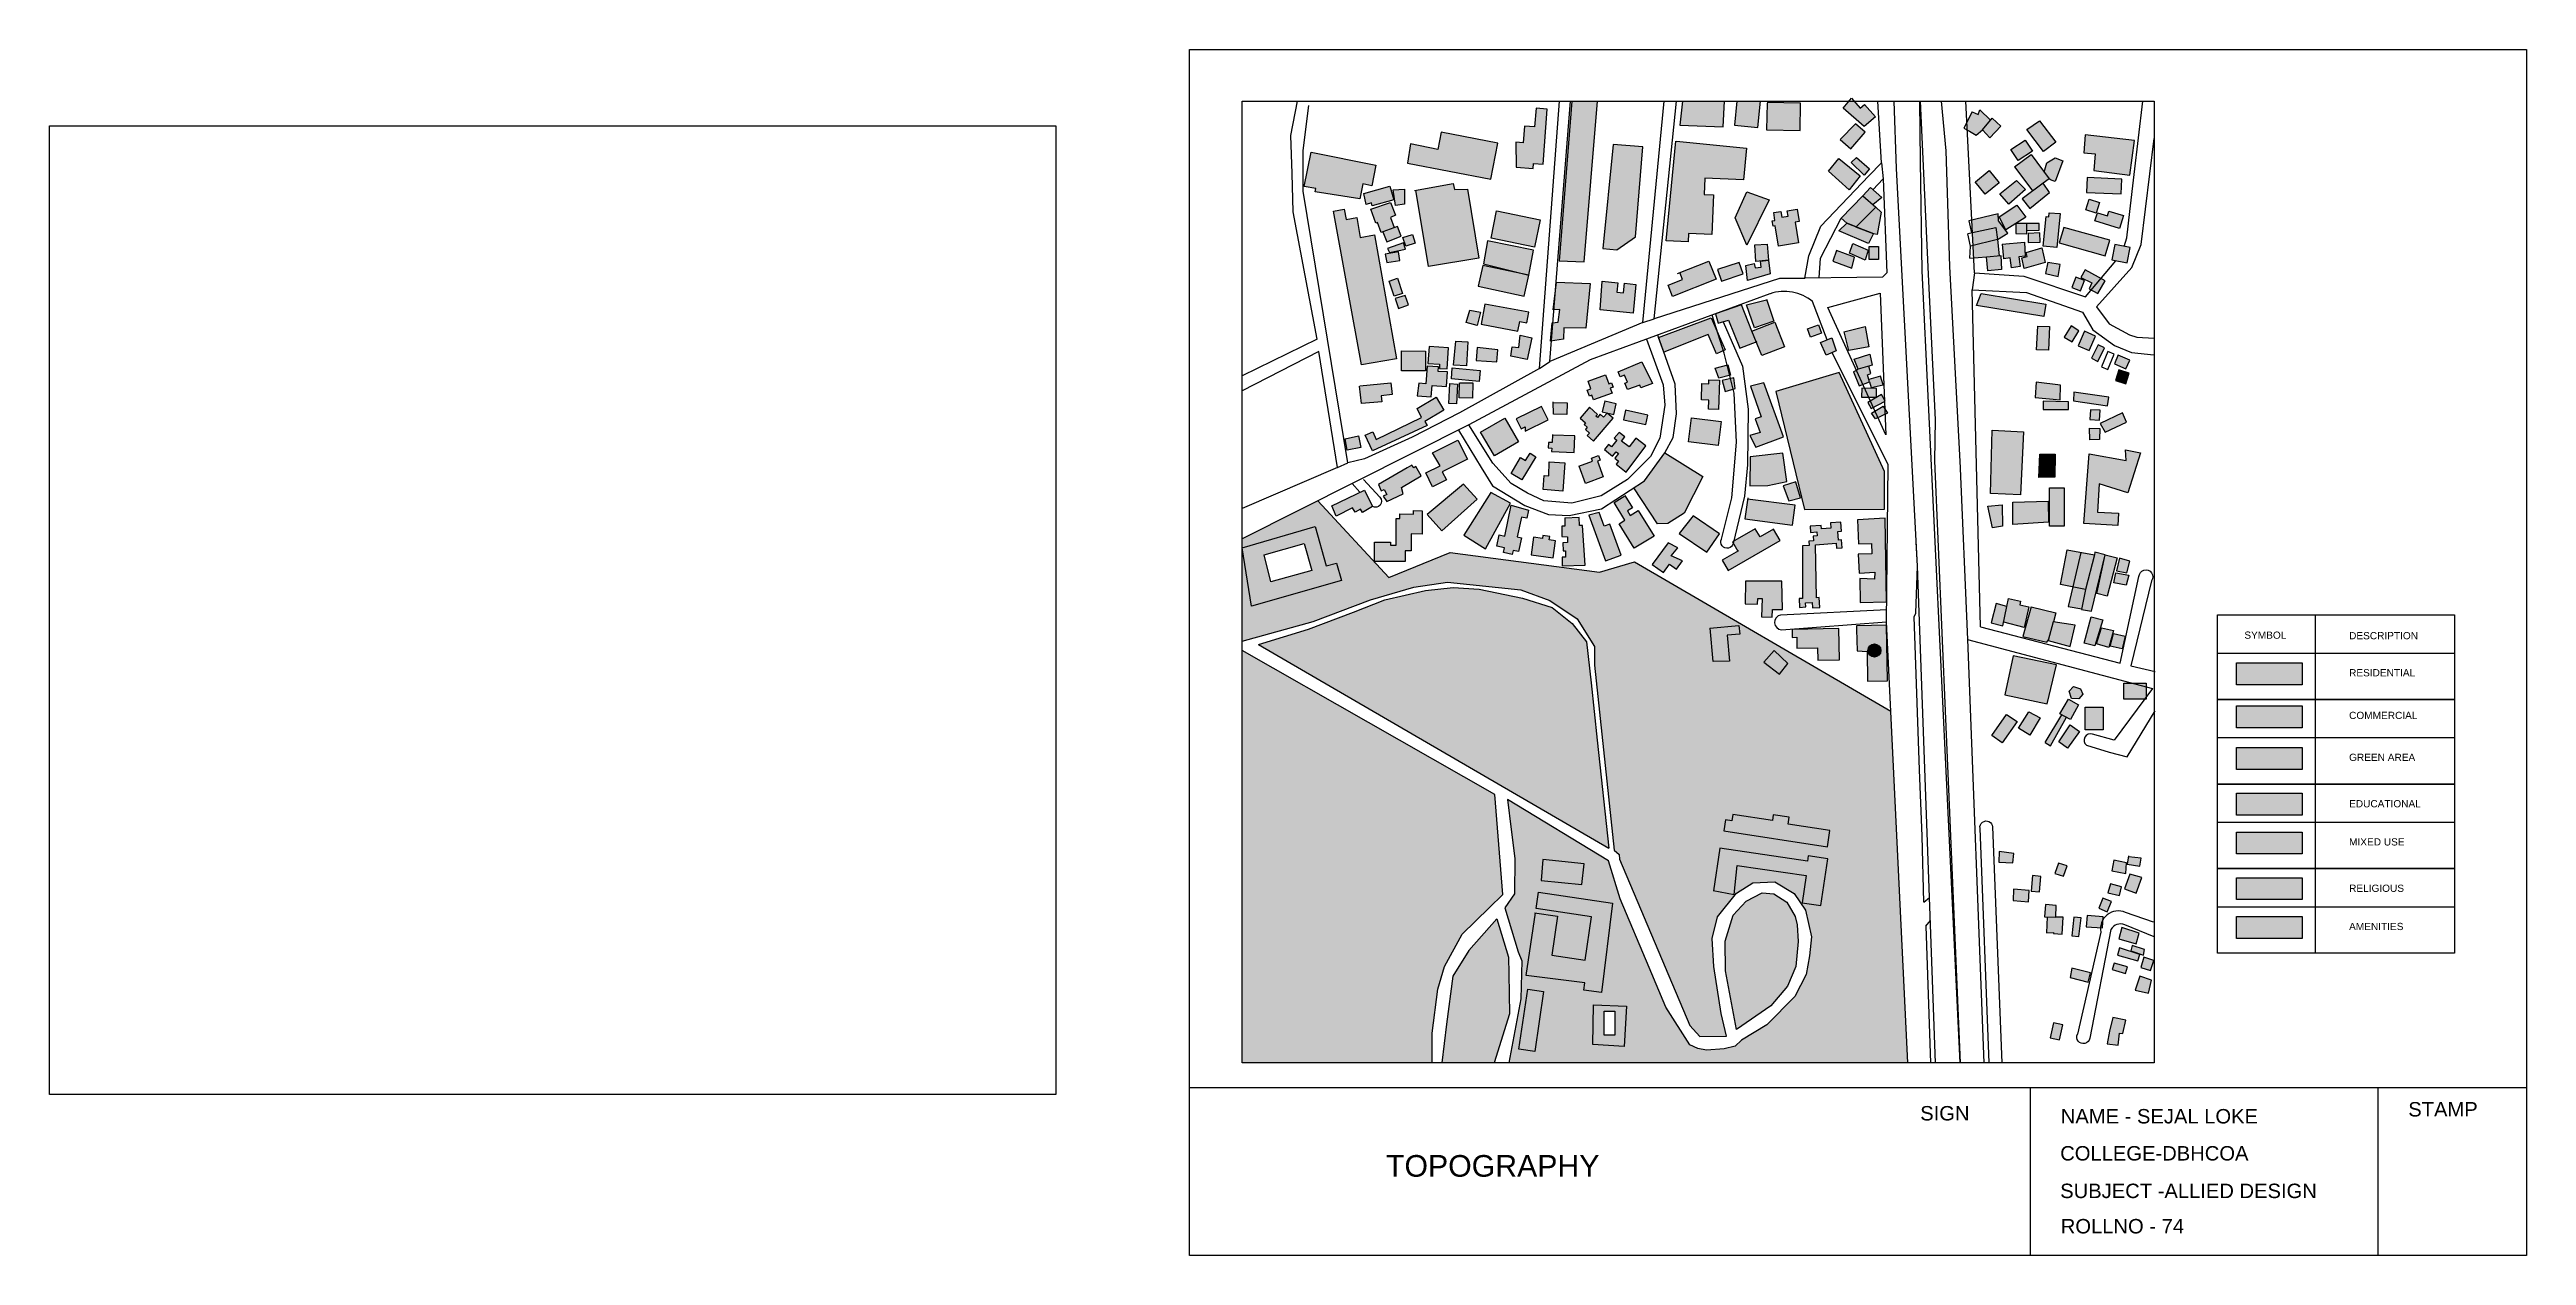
# Model space of a CAD drawing. Header units: millimetres. Extents: x -75360 to 914439, y -5036 to 71141.
# Drawn here: x -75360 to -6734, y -4329 to 29103 of the extents above; entities that cross this region are included whole.
import ezdxf

# ---------------------------------------------------------------- set-up
doc = ezdxf.new("R2010")
doc.units = ezdxf.units.MM
doc.styles.get("Standard").update_dxf_attribs({"font": 'arial.ttf'})
picture_1 = doc.add_image_def('image1.png', size_in_pixel=(925, 891))

msp = doc.modelspace()

# ---------------------------------------------------------------- texts
at = {"attachment_point": 1}
for s, insert, char_height in [('SYMBOL', (-14550, 12968), 200), ('DESCRIPTION', (-11648, 12954), 200), ('RESIDENTIAL', (-11648, 11926), 200), ('COMMERCIAL', (-11648, 10744), 200), ('GREEN AREA', (-11648, 9581), 200), ('EDUCATIONAL', (-11648, 8295), 200), ('MIXED USE', (-11648, 7237), 200), ('RELIGIOUS', (-11648, 5951), 200), ('AMENITIES', (-11648, 4892), 200), ('SIGN', (-23531, -186), 400), ('NAME - SEJAL LOKE', (-19636, -269), 400), ('STAMP', (-10009, -76), 400), ('COLLEGE-DBHCOA', (-19652, -1296), 400), ('TOPOGRAPHY', (-38332, -1545), 600), ('SUBJECT -ALLIED DESIGN', (-19652, -2338), 400), ('ROLLNO - 74', (-19636, -3317), 400)]:
    msp.add_mtext(s, dxfattribs=dict(at, insert=insert, char_height=char_height))

# ---------------------------------------------------------------- hatches: boundary and pattern name
at = {"true_color": 0xf8d731}
h = msp.add_hatch(color=40, dxfattribs=at)
h.dxf.hatch_style = 1
h.paths.add_polyline_path([(-38609, 25901), (-40409, 26257), (-40597, 25305), (-40276, 25253), (-40291, 25161), (-39060, 24961), (-38978, 25377), (-38723, 25326)])
h.paths.add_polyline_path([(-38651, 23966), (-39043, 23896), (-39142, 24442), (-39435, 24389), (-39488, 24676), (-39790, 24621), (-39011, 20357), (-38037, 20532)])
h.paths.add_polyline_path([(-38224, 25312), (-38946, 25111), (-38877, 24808), (-38735, 24848), (-38713, 24769), (-38119, 24935)])
h.paths.add_polyline_path([(-38210, 24444), (-38073, 24509), (-38206, 24859), (-38756, 24675), (-38614, 24293), (-38570, 24307), (-38465, 24029), (-38415, 24048), (-38104, 24165)])
h.paths.add_polyline_path([(-37822, 25235), (-38131, 25209), (-38071, 24779), (-37822, 24815)])
h.paths.add_polyline_path([(-38016, 24199), (-38415, 24048), (-38304, 23770), (-37908, 23927)])
h.paths.add_polyline_path([(-37848, 23741), (-38287, 23589), (-38237, 23475), (-37787, 23564)])
h.paths.add_polyline_path([(-37598, 23975), (-37862, 23889), (-37779, 23654), (-37521, 23738)])
h.paths.add_polyline_path([(-37988, 23490), (-38352, 23428), (-38312, 23194), (-37949, 23256)])
h.paths.add_polyline_path([(-38010, 22760), (-38243, 22685), (-38108, 22266), (-37874, 22342)])
h.paths.add_polyline_path([(-37799, 22284), (-38079, 22201), (-37982, 21924), (-37707, 22021)])
h.paths.add_polyline_path([(-36071, 25231), (-36438, 25225), (-36468, 25390), (-37504, 25203), (-37158, 23090), (-35758, 23319)])
h.paths.add_polyline_path([(-34062, 24385), (-35268, 24629), (-35422, 23871), (-34216, 23626)])
h.paths.add_polyline_path([(-34249, 23539), (-35517, 23795), (-35634, 23166), (-34370, 22843)])
h.paths.add_polyline_path([(-34370, 22843), (-35651, 23114), (-35777, 22546), (-34499, 22262)])
h.paths.add_polyline_path([(-33868, 27453), (-34175, 27475), (-34213, 26957), (-34496, 26978), (-34530, 26518), (-34735, 26533), (-34727, 25838), (-34251, 25803), (-34241, 25942), (-33981, 25923)])
h.paths.add_polyline_path([(-38195, 19866), (-39065, 19774), (-39015, 19294), (-38445, 19339), (-38463, 19505), (-38161, 19537)])
h.paths.add_polyline_path([(-37238, 20745), (-37900, 20748), (-37902, 20194), (-37240, 20191)])
h.paths.add_polyline_path([(-36601, 20836), (-37134, 20869), (-37169, 20395), (-36846, 20376), (-36853, 20261), (-36637, 20247)])
h.paths.add_polyline_path([(-36068, 20996), (-36400, 21015), (-36463, 20352), (-36105, 20332)])
h.paths.add_polyline_path([(-35714, 21818), (-36008, 21880), (-36108, 21533), (-35808, 21456)])
h.paths.add_polyline_path([(-34377, 21822), (-35592, 22044), (-35695, 21485), (-34676, 21298), (-34628, 21559), (-34432, 21523)])
h.paths.add_polyline_path([(-35232, 20780), (-35804, 20841), (-35830, 20485), (-35257, 20442)])
h.paths.add_polyline_path([(-35719, 20208), (-36496, 20282), (-36515, 19971), (-35748, 19898)])
h.paths.add_polyline_path([(-36625, 20163), (-36886, 20180), (-36877, 20308), (-37191, 20329), (-37224, 19836), (-37424, 19850), (-37471, 19505), (-37076, 19474), (-37051, 19789), (-36653, 19758)])
h.paths.add_polyline_path([(-36347, 19829), (-36565, 19841), (-36592, 19288), (-36376, 19276)])
h.paths.add_polyline_path([(-35924, 19859), (-36292, 19867), (-36302, 19449), (-35934, 19441)])
h.paths.add_polyline_path([(-34290, 21107), (-34615, 21180), (-34654, 20843), (-34840, 20865), (-34870, 20605), (-34425, 20505)])
h = msp.add_hatch(color=40, dxfattribs=at)
h.dxf.hatch_style = 1
h.paths.add_polyline_path([(-29496, 25539), (-28431, 25493), (-28346, 26372), (-30300, 26562), (-30568, 23796), (-29959, 23769), (-29949, 24003), (-29307, 23974), (-29259, 25074), (-29516, 25085)])
h.paths.add_polyline_path([(-27715, 24932), (-28330, 25156), (-28661, 24435), (-28334, 23679)])
h.paths.add_polyline_path([(-28957, 27671), (-30113, 27671), (-30190, 27010), (-28986, 26961)])
h.paths.add_polyline_path([(-27960, 27671), (-28613, 27671), (-28678, 27004), (-28031, 26941)])
h.paths.add_polyline_path([(-26860, 26862), (-27787, 26878), (-27775, 27635), (-26848, 27620)])
h.paths.add_polyline_path([(-29388, 23239), (-30189, 22918), (-30113, 22728), (-30518, 22566), (-30395, 22257), (-29188, 22739)])
h.paths.add_polyline_path([(-27363, 14360), (-28370, 14362), (-28382, 13732), (-28037, 13726), (-28034, 13884), (-27914, 13881), (-27924, 13376), (-27630, 13371), (-27625, 13583), (-27342, 13577)])
h.paths.add_polyline_path([(-24505, 16115), (-25269, 16066), (-25245, 15399), (-24878, 15412), (-24868, 15123), (-25250, 15109), (-25226, 14590), (-24790, 14610), (-24799, 14422), (-25208, 14437), (-25197, 13775), (-24466, 13787)])
h.paths.add_polyline_path([(-24463, 13141), (-25298, 13129), (-25294, 13024), (-25273, 12435), (-25003, 12416), (-24991, 11589), (-24441, 11597)])
h.paths.add_polyline_path([(-24982, 12443, -1), (-24620, 12443, -1)], flags=16)
h.paths.add_polyline_path([(-28879, 12865), (-28530, 12898), (-28552, 13136), (-29351, 13061), (-29264, 12142), (-28812, 12151)])
h.paths.add_polyline_path([(-27580, 12440), (-27864, 12123), (-27429, 11786), (-27196, 12086)])
h.paths.add_polyline_path([(-30432, 15069), (-30246, 15287), (-30518, 15431), (-30955, 14824), (-30645, 14601), (-30474, 14838), (-30284, 14701), (-30121, 14928)])
h.paths.add_polyline_path([(-27409, 15489), (-27592, 15806), (-27969, 15589), (-28101, 15818), (-28697, 15473), (-28712, 15412), (-28588, 15197), (-29020, 14948), (-28852, 14657)])
h.paths.add_polyline_path([(-26997, 16470), (-28315, 16642), (-28388, 16089), (-27069, 15917)])
h.paths.add_polyline_path([(-29824, 16172), (-30208, 15687), (-29440, 15165), (-29095, 15673)])
h.paths.add_polyline_path([(-31343, 16326), (-31568, 16188), (-31645, 16314), (-31505, 16399), (-31710, 16734), (-32014, 16547), (-31711, 16053), (-31873, 15954), (-31456, 15275), (-30905, 15613)])
h.paths.add_polyline_path([(-32129, 15946), (-32291, 15887), (-32429, 16267), (-32715, 16196), (-32251, 14924), (-31815, 15083)])
h.paths.add_polyline_path([(-32884, 15910), (-32967, 15904), (-32983, 16133), (-33381, 16107), (-33381, 15891), (-33458, 15891), (-33458, 15601), (-33307, 15595), (-33299, 15437), (-33430, 15430), (-33424, 15207), (-33361, 15209), (-33357, 15032), (-33453, 15030), (-33447, 14793), (-32811, 14808)])
h.paths.add_polyline_path([(-33631, 15481), (-33808, 15507), (-33795, 15601), (-33986, 15629), (-33998, 15544), (-34241, 15585), (-34312, 15096), (-33700, 15007)])
h.paths.add_polyline_path([(-34578, 16138), (-34432, 16107), (-34383, 16336), (-34860, 16469), (-35041, 15615), (-35198, 15648), (-35264, 15338), (-35045, 15292), (-35074, 15155), (-34835, 15104), (-34810, 15219), (-34662, 15188), (-34581, 15570), (-34693, 15593)])
h.paths.add_polyline_path([(-34885, 16526), (-35428, 16823), (-36173, 15637), (-35577, 15262)])
h.paths.add_polyline_path([(-35810, 16633), (-36187, 17052), (-37192, 16213), (-36782, 15758)])
h.paths.add_polyline_path([(-37803, 15208), (-37636, 15208), (-37636, 15672), (-37331, 15670), (-37327, 16315), (-37569, 16324), (-37573, 16219), (-37950, 16230), (-37947, 16100), (-38046, 16100), (-38046, 15365), (-38207, 15365), (-38207, 15450), (-38653, 15450), (-38653, 14909), (-37803, 14909)])
h.paths.add_polyline_path([(-38704, 16430), (-38925, 16890), (-39830, 16456), (-39712, 16167), (-39256, 16401), (-39182, 16274), (-39039, 16358), (-38984, 16265)])
h.paths.add_polyline_path([(-37354, 17281), (-37504, 17539), (-37565, 17504), (-37612, 17584), (-37748, 17505), (-38544, 17044), (-38462, 16870), (-38379, 16909), (-38310, 16764), (-38410, 16717), (-38310, 16577), (-37858, 16784), (-37905, 16962)])
h.paths.add_polyline_path([(-29044, 18790), (-29869, 18896), (-29955, 18230), (-29130, 18124)])
h.paths.add_polyline_path([(-29094, 19938), (-29385, 19947), (-29388, 19838), (-29579, 19844), (-29593, 19388), (-29386, 19381), (-29394, 19132), (-29120, 19123)])
h.paths.add_polyline_path([(-27318, 18363), (-27866, 19861), (-28235, 19774), (-27937, 18922), (-28099, 18867), (-27969, 18484), (-28247, 18399), (-28086, 18082)])
h.paths.add_polyline_path([(-27335, 17916), (-28243, 17813), (-28253, 17007), (-27749, 17020), (-27227, 17131)])
h.paths.add_polyline_path([(-26981, 17112), (-27332, 17006), (-27173, 16590), (-26849, 16678)])
h.paths.add_polyline_path([(-25787, 26078), (-26069, 25730), (-25501, 25215), (-25192, 25597)])
h.paths.add_polyline_path([(-25300, 26112), (-25441, 25968), (-25087, 25620), (-24936, 25793)])
h.paths.add_polyline_path([(-25054, 26810), (-25326, 27047), (-25750, 26606), (-25455, 26349)])
h.paths.add_polyline_path([(-25072, 27582), (-25195, 27476), (-25363, 27670), (-25501, 27670), (-25665, 27476), (-25081, 26965), (-24771, 27235)])
h.paths.add_polyline_path([(-31214, 26404), (-32036, 26471), (-32323, 23591), (-31937, 23553), (-31415, 23913)])
h.paths.add_polyline_path([(-32472, 27672), (-33180, 27672), (-33535, 23245), (-32842, 23220)])
at = {"true_color": 0x4554a5}
h = msp.add_hatch(color=175, dxfattribs=at)
h.dxf.hatch_style = 1
h.paths.add_polyline_path([(-32472, 27672), (-33180, 27672), (-33535, 23245), (-32842, 23220)])
h = msp.add_hatch(color=175, dxfattribs=at)
h.dxf.hatch_style = 1
h.paths.add_polyline_path([(-35230, 26509), (-36804, 26813), (-36897, 26332), (-37649, 26489), (-37734, 25956), (-35423, 25509)])
h.paths.add_polyline_path([(-20669, 18508), (-21541, 18550), (-21587, 16797), (-20753, 16757)])
at = {"true_color": 0xf8d731}
h = msp.add_hatch(color=40, dxfattribs=at)
h.dxf.hatch_style = 1
h.paths.add_polyline_path([(-21586, 27141), (-21883, 27427), (-21924, 27299), (-22090, 27377), (-22240, 27086), (-22229, 26873), (-22165, 26841), (-21982, 26724), (-21809, 26879)])
h.paths.add_polyline_path([(-21294, 26978), (-21533, 27204), (-21809, 26879), (-21599, 26656)])
h.paths.add_polyline_path([(-20225, 27130), (-20581, 26885), (-20116, 26275), (-19776, 26531)])
h.paths.add_polyline_path([(-20624, 26588), (-21017, 26328), (-20815, 26024), (-20423, 26284)])
h.paths.add_polyline_path([(-20460, 26192), (-20920, 25849), (-20412, 25177), (-20123, 25395), (-19957, 25516)])
h.paths.add_polyline_path([(-20611, 25218), (-20862, 25476), (-21327, 25098), (-21071, 24812)])
h.paths.add_polyline_path([(-21347, 25407), (-21621, 25746), (-22004, 25435), (-21729, 25097)])
h.paths.add_polyline_path([(-19579, 26021), (-19791, 26100), (-20019, 25958), (-20096, 25703), (-19957, 25516), (-19898, 25479), (-19796, 25441)])
h.paths.add_polyline_path([(-17594, 26578), (-18957, 26740), (-18997, 26235), (-18681, 26210), (-18717, 25745), (-17721, 25615)])
h.paths.add_polyline_path([(-17944, 25513), (-18909, 25554), (-18925, 25142), (-17961, 25103)])
h.paths.add_polyline_path([(-21365, 24350), (-21370, 24548), (-22099, 24378), (-22081, 24026), (-21436, 24170), (-21385, 23833), (-21106, 24010)])
h.paths.add_polyline_path([(-21436, 24170), (-22081, 24026), (-22062, 23672), (-21385, 23833)])
h.paths.add_polyline_path([(-21385, 23833), (-22062, 23672), (-22044, 23327), (-21692, 23358), (-21346, 23387)])
h.paths.add_polyline_path([(-21294, 23391), (-21692, 23356), (-21658, 22969), (-21277, 23009)])
h.paths.add_polyline_path([(-20642, 23761), (-21250, 23705), (-21214, 23303), (-21038, 23328), (-20999, 23050), (-20761, 23083), (-20799, 23353), (-20620, 23378)])
h.paths.add_polyline_path([(-20852, 24786), (-21347, 24465), (-21155, 24107), (-20605, 24454)])
h.paths.add_polyline_path([(-20574, 24283), (-20880, 24281), (-20883, 23999), (-20577, 23996)])
h.paths.add_polyline_path([(-20238, 24282), (-20574, 24283), (-20576, 24090), (-20236, 24099)])
h.paths.add_polyline_path([(-20216, 24019), (-20544, 23999), (-20538, 23755), (-20210, 23763)])
h.paths.add_polyline_path([(-20066, 23196), (-20162, 23603), (-20595, 23475), (-20571, 23361), (-20714, 23330), (-20648, 23028)])
h.paths.add_polyline_path([(-19649, 24557), (-19957, 24575), (-19968, 24467), (-20045, 24475), (-20128, 23650), (-19744, 23612)])
h.paths.add_polyline_path([(-19950, 25139), (-20123, 25395), (-20412, 25177), (-20702, 24959), (-20490, 24699)])
h.paths.add_polyline_path([(-18276, 23813), (-19553, 24173), (-19680, 23744), (-18410, 23381)])
h.paths.add_polyline_path([(-18567, 24865), (-18848, 24953), (-18946, 24659), (-18659, 24570)])
h.paths.add_polyline_path([(-17898, 24502), (-18304, 24625), (-18344, 24493), (-18623, 24577), (-18693, 24349), (-18007, 24142)])
h.paths.add_polyline_path([(-17714, 23611), (-18137, 23694), (-18221, 23268), (-17797, 23185)])
h.paths.add_polyline_path([(-18527, 22755), (-18963, 22994), (-19083, 22787), (-18774, 22639), (-18853, 22473), (-18793, 22439)])
h.paths.add_polyline_path([(-18408, 22689), (-18527, 22755), (-18793, 22439), (-18614, 22335)])
h.paths.add_polyline_path([(-18975, 22698), (-19220, 22790), (-19330, 22506), (-19086, 22412)])
h.paths.add_polyline_path([(-19656, 23140), (-19998, 23198), (-20061, 22897), (-19712, 22814)])
h.paths.add_polyline_path([(-20053, 22039), (-21840, 22335), (-21969, 22008), (-20109, 21700)])
h.paths.add_polyline_path([(-19953, 21420), (-20271, 21432), (-20307, 20780), (-19976, 20768)])
h.paths.add_polyline_path([(-19133, 21306), (-19349, 21439), (-19540, 21128), (-19325, 20995)])
h.paths.add_polyline_path([(-18671, 21157), (-18981, 21293), (-18988, 21272), (-19155, 20889), (-18847, 20755)])
h.paths.add_polyline_path([(-18424, 20829), (-18596, 20916), (-18782, 20545), (-18610, 20458)])
h.paths.add_polyline_path([(-17727, 20491), (-18045, 20631), (-18150, 20393), (-17832, 20253)])
h.paths.add_polyline_path([(-19642, 19798), (-20320, 19881), (-20343, 19459), (-19651, 19393)])
h.paths.add_polyline_path([(-19418, 19332), (-20125, 19358), (-20125, 19123), (-19418, 19123)])
h.paths.add_polyline_path([(-18307, 19465), (-19271, 19602), (-19283, 19364), (-18343, 19223)])
h.paths.add_polyline_path([(-18546, 19107), (-18810, 19116), (-18828, 18843), (-18564, 18825)])
h.paths.add_polyline_path([(-18557, 18599), (-18839, 18605), (-18834, 18278), (-18562, 18290)])
h.paths.add_polyline_path([(-17811, 18774), (-17929, 19028), (-18549, 18739), (-18407, 18496)])
h.paths.add_polyline_path([(-17425, 17918), (-17845, 18008), (-17827, 17711), (-18847, 17895), (-18999, 15961), (-18054, 15904), (-18033, 16246), (-18615, 16281), (-18568, 17060), (-17775, 16810)])
h.paths.add_polyline_path([(-19988, 16584), (-20966, 16559), (-20960, 15938), (-19974, 16004)])
h.paths.add_polyline_path([(-21260, 16481), (-21658, 16444), (-21530, 15841), (-21254, 15886)])
h.paths.add_polyline_path([(-19544, 16953), (-19952, 16953), (-19952, 15887), (-19544, 15887)])
h.paths.add_polyline_path([(-18703, 15090), (-19077, 15161), (-19299, 14207), (-18954, 14138)])
h.paths.add_polyline_path([(-18954, 14138), (-19299, 14207), (-19429, 13663), (-19057, 13593)])
h.paths.add_polyline_path([(-18405, 15094), (-18690, 15169), (-18703, 15090), (-18954, 14138), (-19057, 13593), (-19059, 13582), (-18783, 13536)])
h.paths.add_polyline_path([(-19077, 15161), (-19462, 15234), (-19644, 14276), (-19299, 14207)])
h.paths.add_polyline_path([(-18071, 15007), (-18405, 15094), (-18637, 14024), (-18347, 13948)])
h.paths.add_polyline_path([(-17719, 14920), (-18009, 15004), (-18096, 14649), (-17804, 14599)])
h.paths.add_polyline_path([(-17754, 14527), (-18111, 14599), (-18167, 14322), (-17826, 14257)])
h.paths.add_polyline_path([(-17741, 20128), (-18027, 20221), (-18122, 19931), (-17836, 19837)])
h.paths.add_polyline_path([(-21130, 13664), (-21426, 13742), (-21562, 13209), (-21237, 13126)])
h.paths.add_polyline_path([(-20520, 13656), (-20774, 13706), (-20753, 13814), (-21087, 13880), (-21130, 13664), (-21216, 13231), (-20654, 13079)])
h.paths.add_polyline_path([(-19843, 13239), (-19834, 13237), (-19774, 13485), (-20461, 13653), (-20689, 12835), (-20021, 12675), (-19980, 12738)])
h.paths.add_polyline_path([(-19242, 13144), (-19843, 13239), (-19980, 12738), (-19985, 12721), (-19373, 12553)])
h.paths.add_polyline_path([(-18474, 13290), (-18796, 13374), (-18986, 12649), (-18691, 12572)])
h.paths.add_polyline_path([(-18176, 13000), (-18512, 13067), (-18650, 12626), (-18307, 12530)])
h.paths.add_polyline_path([(-17856, 12840), (-18179, 12911), (-18267, 12559), (-17934, 12486)])
h.paths.add_polyline_path([(-20846, 10476), (-21141, 10664), (-21550, 10082), (-21258, 9880)])
h.paths.add_polyline_path([(-20206, 10576), (-20518, 10741), (-20812, 10286), (-20489, 10096)])
h.paths.add_polyline_path([(-19481, 10594), (-19608, 10663), (-20072, 9893), (-19920, 9801)])
h.paths.add_polyline_path([(-19145, 10938), (-19421, 11090), (-19658, 10691), (-19370, 10532)])
h.paths.add_polyline_path([(-19117, 10200), (-19372, 10381), (-19687, 9906), (-19447, 9736)])
h.paths.add_polyline_path([(-18466, 10868), (-18960, 10868), (-18960, 10242), (-18466, 10242)])
h.paths.add_polyline_path([(-19091, 11381), (-19285, 11448), (-19404, 11314), (-19341, 11110), (-19138, 11101), (-19024, 11235)])
h.paths.add_polyline_path([(-17267, 11430), (-17664, 11535), (-17891, 11535), (-17891, 11097), (-17312, 11097), (-17267, 11158)])
h.paths.add_polyline_path([(-17267, 11535), (-17664, 11535), (-17267, 11430)], flags=17)
h.paths.add_polyline_path([(-20933, 6817), (-21344, 6868), (-21354, 6574), (-20964, 6559)])
h.paths.add_polyline_path([(-20186, 6181), (-20419, 6201), (-20456, 5773), (-20223, 5753)])
h.paths.add_polyline_path([(-19462, 6474), (-19701, 6543), (-19801, 6264), (-19561, 6191)])
h.paths.add_polyline_path([(-20515, 5791), (-20942, 5830), (-20958, 5513), (-20530, 5477)])
h.paths.add_polyline_path([(-17817, 6552), (-18165, 6630), (-18219, 6337), (-17832, 6265)])
h.paths.add_polyline_path([(-17410, 6687), (-17763, 6723), (-17796, 6521), (-17446, 6464)])
h.paths.add_polyline_path([(-17390, 6154), (-17724, 6245), (-17873, 5838), (-17550, 5719)])
h.paths.add_polyline_path([(-17957, 5887), (-18257, 5974), (-18330, 5722), (-18006, 5654)])
h.paths.add_polyline_path([(-19763, 5376), (-20059, 5402), (-20090, 5056), (-19770, 5050)])
h.paths.add_polyline_path([(-19572, 5047), (-19770, 5051), (-19770, 5050), (-20014, 5055), (-20036, 4619), (-19835, 4626), (-19834, 4593), (-19599, 4580)])
h.paths.add_polyline_path([(-19073, 5034), (-19273, 5047), (-19332, 4535), (-19135, 4512)])
h.paths.add_polyline_path([(-18464, 4984), (-18460, 5055), (-18901, 5095), (-18935, 4784), (-18532, 4762, -0.120737)])
h.paths.add_polyline_path([(-18234, 5486), (-18470, 5574), (-18582, 5295), (-18349, 5201)])
h.paths.add_polyline_path([(-18811, 3505), (-19330, 3637), (-19376, 3380), (-18876, 3252)])
h.paths.add_polyline_path([(-19581, 2066), (-19841, 2119), (-19933, 1703), (-19674, 1645)])
h.paths.add_polyline_path([(-17834, 2196), (-18197, 2273), (-18282, 1887), (-18351, 1535), (-18042, 1505), (-18010, 1830), (-17914, 1821)])
h.paths.add_polyline_path([(-17784, 3676), (-18160, 3775), (-18214, 3595), (-17842, 3484)])
h.paths.add_polyline_path([(-17124, 3307), (-17449, 3414), (-17577, 3026), (-17210, 2940)])
h.paths.add_polyline_path([(-17059, 3852), (-17334, 3937), (-17421, 3659), (-17146, 3573)])
h.paths.add_polyline_path([(-18010, 4196), (-18067, 3995), (-17498, 3836), (-17447, 4019)])
h.paths.add_polyline_path([(-17313, 4156), (-17659, 4261), (-17695, 4112), (-17341, 4001)])
h.paths.add_polyline_path([(-17944, 4760), (-18031, 4450), (-17551, 4315), (-17468, 4610)])
at = {"true_color": 0x4554a5}
h = msp.add_hatch(color=175, dxfattribs=at)
h.dxf.hatch_style = 1
h.paths.add_polyline_path([(-26349, 21470), (-26653, 21357), (-26566, 21125), (-26263, 21238)])
h.paths.add_polyline_path([(-25980, 21114), (-26289, 20979), (-26133, 20631), (-25863, 20746)])
h.paths.add_polyline_path([(-25059, 21421), (-25639, 21276), (-25509, 20757), (-24958, 20856)])
h.paths.add_polyline_path([(-24925, 20660), (-25364, 20523), (-25246, 20241), (-24861, 20348)])
h.paths.add_polyline_path([(-24993, 20080), (-24897, 20123), (-24953, 20323), (-25246, 20241), (-25299, 20213), (-25122, 19822), (-24940, 19893)])
h.paths.add_polyline_path([(-25299, 20213), (-25377, 20172), (-25225, 19782), (-25122, 19822)])
h.paths.add_polyline_path([(-24632, 20047), (-24958, 19956), (-24940, 19893), (-24885, 19733), (-24560, 19810)])
h.paths.add_polyline_path([(-24738, 19705), (-25074, 19716), (-24960, 19466), (-24739, 19465)])
h.paths.add_polyline_path([(-25074, 19716), (-25152, 19718), (-25161, 19466), (-24960, 19466)])
h.paths.add_polyline_path([(-24523, 19341), (-24525, 19391), (-24601, 19538), (-24913, 19361), (-24832, 19183)])
h.paths.add_polyline_path([(-24913, 19361), (-24984, 19321), (-24885, 19155), (-24832, 19183)])
h.paths.add_polyline_path([(-24516, 19153), (-24556, 19219), (-24786, 19081), (-24700, 18893), (-24509, 18990)])
h.paths.add_polyline_path([(-24516, 19153), (-24509, 18990), (-24439, 19025)])
h.paths.add_polyline_path([(-24786, 19081), (-24882, 19022), (-24766, 18860), (-24700, 18893)])
h.paths.add_polyline_path([(-28878, 20354), (-29209, 20270), (-29110, 19992), (-28808, 20069)])
h.paths.add_polyline_path([(-28786, 19980), (-29016, 19923), (-28935, 19626), (-28714, 19686)])
h.paths.add_polyline_path([(-28692, 20003), (-28786, 19980), (-28714, 19686), (-28657, 19701)])
h.paths.add_polyline_path([(-28858, 20359), (-28878, 20354), (-28808, 20069), (-28786, 20074)])
h.paths.add_polyline_path([(-29131, 21217), (-29326, 21660), (-30780, 21117), (-30636, 20711), (-29402, 21202), (-29177, 20666), (-28982, 20753)])
h.paths.add_polyline_path([(-27787, 22167), (-28346, 22026), (-28121, 21385), (-27586, 21574)])
h.paths.add_polyline_path([(-32675, 22620), (-33606, 22655), (-33628, 22480), (-33675, 21885), (-33513, 21891), (-33564, 21546), (-33703, 21530), (-33743, 21021), (-33415, 21073), (-33409, 21391), (-32795, 21380)])
h.paths.add_polyline_path([(-25349, 23347), (-25848, 23533), (-25956, 23238), (-25421, 23041)])
h.paths.add_polyline_path([(-24970, 23541), (-25398, 23724), (-25489, 23459), (-25052, 23265)])
h.paths.add_polyline_path([(-24691, 23639), (-24943, 23639), (-24943, 23278), (-24691, 23278)])
h.paths.add_polyline_path([(-24828, 23993), (-25311, 24181), (-25305, 24187), (-25563, 24287), (-25786, 24078), (-24961, 23726)])
h.paths.add_polyline_path([(-24764, 24729), (-25117, 25051), (-25722, 24430), (-25563, 24287), (-25305, 24187)])
h.paths.add_polyline_path([(-24612, 24592), (-24764, 24729), (-25305, 24187), (-24825, 24000), (-24828, 23993), (-24724, 23974)])
h.paths.add_polyline_path([(-24909, 25278), (-25117, 25051), (-24839, 24797), (-24598, 24997)])
h = msp.add_hatch(color=256)
h.dxf.hatch_style = 1
h.set_gradient(color1=(0, 0, 255), color2=(255, 255, 0), name='CYLINDER')
h.paths.add_polyline_path([(-25787, 13053), (-27080, 13022), (-27077, 12807), (-26952, 12809), (-26946, 12505), (-26373, 12515), (-26367, 12172), (-25771, 12183)])
h.paths.add_polyline_path([(-26999, 24318), (-26884, 24337), (-26938, 24676), (-27214, 24632), (-27190, 24480), (-27366, 24452), (-27392, 24613), (-27590, 24581), (-27556, 24364), (-27633, 24352), (-27609, 24202), (-27549, 24211), (-27459, 23654), (-26907, 23742)])
h = msp.add_hatch(color=175, dxfattribs=at)
h.dxf.hatch_style = 1
h.paths.add_polyline_path([(-31406, 22591), (-31726, 22623), (-31752, 22359), (-31938, 22378), (-31912, 22638), (-32339, 22682), (-32400, 21883), (-31487, 21790)])
h.paths.add_polyline_path([(-28438, 22883), (-28544, 23199), (-29143, 23006), (-29036, 22684)])
h.paths.add_polyline_path([(-27692, 22883), (-27731, 23261), (-27955, 23238), (-27937, 23065), (-28106, 23047), (-28134, 23167), (-28359, 23114), (-28313, 22701)])
h.paths.add_polyline_path([(-27774, 23710), (-28116, 23687), (-28084, 23227), (-27731, 23261)])
h = msp.add_hatch(color=175, dxfattribs=at)
h.dxf.hatch_style = 1
h.paths.add_polyline_path([(-28478, 22023), (-29203, 21776), (-29133, 21515), (-28840, 21598), (-28532, 20820), (-28078, 21001), (-28197, 21294)])
at = {"true_color": 0xf8d731}
h = msp.add_hatch(color=40, dxfattribs=at)
h.dxf.hatch_style = 1
h.paths.add_polyline_path([(-27554, 21542), (-28197, 21294), (-27923, 20620), (-27293, 20863)])
at = {"true_color": 0x139b48}
h = msp.add_hatch(color=114, dxfattribs=at)
h.dxf.hatch_style = 1
h.paths.add_polyline_path([(-25778, 20152), (-27528, 19623), (-26734, 16350), (-24516, 16360), (-24521, 17408)])
h.paths.add_polyline_path([(-24343, 10765), (-31447, 14899), (-32417, 14610), (-36555, 15156), (-38253, 14463), (-40224, 16591), (-42318, 15538), (-42318, 15284), (-40298, 15881), (-39985, 14786), (-39705, 14866), (-39567, 14385), (-42060, 13672), (-42318, 15284), (-42318, 12704), (-40346, 13246), (-38757, 13843), (-37558, 14199), (-36632, 14339), (-34599, 14127), (-33789, 13833), (-33034, 13324), (-32551, 12551), (-32551, 12035), (-32011, 6905), (-31874, 6783), (-31866, 6661), (-29914, 2045), (-29640, 1740), (-28900, 1748), (-29047, 2380), (-29253, 3686), (-29299, 4457), (-29146, 5060), (-28624, 5719), (-28169, 6000), (-27555, 6033), (-27019, 5704), (-26708, 5240), (-26546, 4508), (-26599, 3977), (-26695, 3464), (-27006, 2851), (-27784, 2069), (-28485, 1637), (-28654, 1474), (-28966, 1397), (-29451, 1363), (-29691, 1411), (-29917, 1512), (-30580, 2553), (-31042, 3650), (-31843, 5554), (-32171, 6616), (-34961, 8313), (-34860, 7479), (-34764, 6680), (-34774, 5694), (-35037, 5311), (-34667, 4087), (-34569, 3836), (-34598, 2786), (-34928, 1012), (-23877, 1012)])
h.paths.add_polyline_path([(-29264, 12142), (-29351, 13061), (-28552, 13136), (-28530, 12898), (-28879, 12865), (-28812, 12151)], flags=16)
h.paths.add_polyline_path([(-28924, 7748), (-28750, 7722), (-28724, 7894), (-27627, 7726), (-27602, 7886), (-27158, 7818), (-27188, 7624), (-26034, 7448), (-26103, 7002), (-28971, 7441)], flags=16)
h.paths.add_polyline_path([(-27864, 12123), (-27580, 12440), (-27196, 12086), (-27429, 11786)], flags=16)
h.paths.add_polyline_path([(-29080, 6960), (-26656, 6602), (-26635, 6749), (-26091, 6668), (-26282, 5374), (-26801, 5451), (-26690, 6201), (-28600, 6483), (-28688, 5679), (-29254, 5782)], flags=16)
h.paths.add_polyline_path([(-32845, 6532), (-32905, 5953), (-34032, 6069), (-33982, 6652)], flags=16)
h.paths.add_polyline_path([(-32053, 5438), (-32360, 2963), (-32852, 3025), (-32827, 3231), (-34450, 3432), (-34191, 5169), (-33576, 5078), (-33737, 3992), (-32818, 3856), (-32639, 5059), (-34172, 5287), (-34104, 5743)], flags=16)
h.paths.add_polyline_path([(-31664, 2587), (-31736, 1468), (-32603, 1524), (-32581, 2617)], flags=16)
h.paths.add_polyline_path([(-31988, 2446), (-31988, 1775), (-32286, 1775), (-32286, 2446)], flags=0)
h.paths.add_polyline_path([(-33965, 2988), (-34210, 1326), (-34653, 1391), (-34405, 3054)], flags=16)
h.paths.add_polyline_path([(-32647, 11546), (-32777, 12682), (-33175, 13194), (-33728, 13633), (-34549, 13894), (-35753, 14144), (-36475, 14185), (-37237, 14107), (-38368, 13843), (-39235, 13509), (-40481, 13031), (-41865, 12607), (-32161, 6959), (-32485, 9960)], flags=17)
h.paths.add_polyline_path([(-35319, 8453), (-42318, 12441), (-42318, 1012), (-37057, 1012), (-37048, 1833), (-36893, 3057), (-36715, 3684), (-36219, 4575), (-35474, 5306), (-35091, 5682)], flags=17)
h.paths.add_polyline_path([(-34913, 2369), (-34932, 3483), (-34940, 3940), (-35265, 5001), (-36040, 4126), (-36482, 3413), (-36653, 2081), (-36789, 1012), (-35337, 1012)], flags=17)
h.paths.add_polyline_path([(-26944, 4834), (-26992, 5070), (-27229, 5465), (-27583, 5694), (-27913, 5726), (-28350, 5492), (-28712, 5104), (-28935, 4386), (-28925, 3565), (-28621, 1937), (-27665, 2591), (-27205, 3139), (-26975, 3685), (-26915, 4372)], flags=17)
at = {"true_color": 0xf8d731}
h = msp.add_hatch(color=40, dxfattribs=at)
h.dxf.hatch_style = 1
h.paths.add_polyline_path([(-34658, 18224), (-35042, 18886), (-35710, 18498), (-35326, 17836)])
h.paths.add_polyline_path([(-33839, 18837), (-34025, 19209), (-34721, 18861), (-34584, 18589), (-34473, 18644), (-34472, 18520)])
h.paths.add_polyline_path([(-33312, 19305), (-33696, 19321), (-33688, 18997), (-33325, 18983)])
h.paths.add_polyline_path([(-33097, 18390), (-33717, 18416), (-33726, 18206), (-33830, 18210), (-33837, 18059), (-33739, 18055), (-33743, 17958), (-33116, 17932)])
h.paths.add_polyline_path([(-32042, 18884), (-32208, 19025), (-32304, 18913), (-32397, 18992), (-32475, 18900), (-32520, 18935), (-32472, 18989), (-32696, 19189), (-32731, 19144), (-32951, 18886), (-32800, 18756), (-32843, 18705), (-32754, 18629), (-32807, 18567), (-32695, 18471), (-32757, 18399), (-32582, 18250)])
h.paths.add_polyline_path([(-32118, 19711), (-32037, 19741), (-32082, 19863), (-32158, 19835), (-32249, 20085), (-32734, 19908), (-32659, 19693), (-32756, 19658), (-32697, 19495), (-32629, 19519), (-32583, 19393), (-32070, 19580)])
h.paths.add_polyline_path([(-31239, 20442), (-31901, 20167), (-31843, 20028), (-31722, 20076), (-31645, 19883), (-31717, 19854), (-31645, 19675), (-31302, 19800), (-31273, 19722), (-30951, 19840)])
h.paths.add_polyline_path([(-31952, 19276), (-32270, 19350), (-32338, 19056), (-32021, 18982)])
h.paths.add_polyline_path([(-34183, 17814), (-34341, 17910), (-34465, 17706), (-34606, 17792), (-34868, 17352), (-34572, 17173)])
h.paths.add_polyline_path([(-33381, 17641), (-33814, 17671), (-33820, 17285), (-33947, 17294), (-33974, 16901), (-33435, 16863)])
h.paths.add_polyline_path([(-32471, 17693), (-32396, 17723), (-32443, 17849), (-32638, 17776), (-32607, 17693), (-32979, 17554), (-32804, 17075), (-32313, 17254)])
h.paths.add_polyline_path([(-31129, 18115), (-31409, 18328), (-31594, 18085), (-31803, 18243), (-31710, 18365), (-31869, 18487), (-32008, 18331), (-31939, 18275), (-32088, 18092), (-32164, 18154), (-32276, 18017), (-32052, 17834), (-31956, 17951), (-31893, 17900), (-31994, 17777), (-31887, 17689), (-31952, 17610), (-31681, 17388)])
h.paths.add_polyline_path([(-31694, 19108), (-31753, 18841), (-31133, 18705), (-31077, 18967)])
at = {"true_color": 0x000000}
h = msp.add_hatch(color=18, dxfattribs=at)
h.dxf.hatch_style = 1
h.paths.add_polyline_path([(-17741, 20128), (-18027, 20221), (-18122, 19931), (-17836, 19837)])
at = {"true_color": 0x4554a5}
h = msp.add_hatch(color=175, dxfattribs=at)
h.dxf.hatch_style = 1
h.paths.add_polyline_path([(-37193, 18678), (-37256, 18792), (-36727, 19108), (-36939, 19465), (-37472, 19147), (-37351, 18899), (-38608, 18288), (-38699, 18503), (-38913, 18413), (-38707, 17981)])
h.paths.add_polyline_path([(-39094, 18390), (-39465, 18314), (-39409, 17992), (-39028, 18071)])
at = {"true_color": 0xa953a0}
h = msp.add_hatch(color=215, dxfattribs=at)
h.dxf.hatch_style = 1
h.paths.add_polyline_path([(-36341, 18277), (-37045, 17924), (-36834, 17563), (-37231, 17364), (-37039, 16981), (-36660, 17172), (-36773, 17397), (-36075, 17748)])
at = {"true_color": 0x139b48}
h = msp.add_hatch(color=114, dxfattribs=at)
h.dxf.hatch_style = 1
h.paths.add_polyline_path([(-29549, 17268), (-30608, 17919), (-31172, 17142), (-31461, 16954), (-30812, 15958), (-30521, 15966), (-30067, 16249)])
at = {"true_color": 0x4554a5}
h = msp.add_hatch(color=175, dxfattribs=at)
h.dxf.hatch_style = 1
h.paths.add_polyline_path([(-19793, 17883), (-20216, 17888), (-20242, 17234), (-19801, 17249)])
at = {"true_color": 0x991b1e}
h = msp.add_hatch(color=244, dxfattribs=at)
h.dxf.hatch_style = 1
h.paths.add_polyline_path([(-39567, 14385), (-39705, 14866), (-39985, 14786), (-40298, 15881), (-42318, 15284), (-42060, 13672)])
h.paths.add_polyline_path([(-41518, 14346), (-41708, 15099), (-40599, 15412), (-40388, 14664)], flags=16)
h = msp.add_hatch(color=256)
h.dxf.hatch_style = 1
h.set_gradient(color1=(0, 0, 255), color2=(255, 255, 0))
h.paths.add_polyline_path([(-26436, 15375), (-25861, 15414), (-25852, 15279), (-25693, 15290), (-25708, 15506), (-25799, 15499), (-25815, 15745), (-25713, 15751), (-25729, 16000), (-26019, 15981), (-26009, 15831), (-26266, 15814), (-26272, 15911), (-26582, 15891), (-26567, 15715), (-26396, 15729), (-26387, 15624), (-26500, 15615), (-26488, 15480), (-26614, 15469), (-26611, 15353), (-26794, 15344), (-26791, 13887), (-26888, 13880), (-26871, 13638), (-26703, 13650), (-26711, 13763), (-26525, 13777), (-26514, 13621), (-26308, 13635), (-26328, 13913), (-26408, 13907)])
at = {"true_color": 0x000000}
h = msp.add_hatch(color=18, dxfattribs=at)
h.dxf.hatch_style = 1
h.paths.add_polyline_path([(-19077, 15161), (-19462, 15234), (-19644, 14276), (-19299, 14207)])
at = {"true_color": 0xfe1916}
h = msp.add_hatch(color=1, dxfattribs=at)
h.dxf.hatch_style = 1
h.paths.add_polyline_path([(-24620, 12443, 1), (-24982, 12443, 1)])
at = {"true_color": 0x939598}
h = msp.add_hatch(color=252, dxfattribs=at)
h.dxf.hatch_style = 1
h.paths.add_polyline_path([(-19752, 12045), (-20956, 12291), (-21183, 11212), (-20013, 10965)])
at = {"true_color": 0xf8d731}
h = msp.add_hatch(color=40, dxfattribs=at)
h.dxf.hatch_style = 1
h.paths.add_polyline_path([(-12947, 12098), (-14766, 12098), (-14766, 11492), (-12947, 11492)])
at = {"true_color": 0x105689}
h = msp.add_hatch(color=146, dxfattribs=at)
h.dxf.hatch_style = 1
h.paths.add_polyline_path([(-12947, 10905), (-14766, 10905), (-14766, 10299), (-12947, 10299)])
at = {"true_color": 0x139b48}
h = msp.add_hatch(color=114, dxfattribs=at)
h.dxf.hatch_style = 1
h.paths.add_polyline_path([(-12947, 9753), (-14766, 9753), (-14766, 9148), (-12947, 9148)])
at = {"true_color": 0x991b1e}
h = msp.add_hatch(color=244, dxfattribs=at)
h.dxf.hatch_style = 1
h.paths.add_polyline_path([(-12947, 8488), (-14766, 8488), (-14766, 7882), (-12947, 7882)])
h = msp.add_hatch(color=244, dxfattribs=at)
h.dxf.hatch_style = 1
h.paths.add_polyline_path([(-27188, 7624), (-27158, 7818), (-27602, 7886), (-27627, 7726), (-28724, 7894), (-28750, 7722), (-28924, 7748), (-28971, 7441), (-26103, 7002), (-26034, 7448)])
h.paths.add_polyline_path([(-29080, 6960), (-29254, 5782), (-28688, 5679), (-28600, 6483), (-26690, 6201), (-26801, 5451), (-26282, 5374), (-26091, 6668), (-26635, 6749), (-26656, 6602)])
at = {"true_color": 0xc7c8ca}
h = msp.add_hatch(color=9, dxfattribs=at)
h.dxf.hatch_style = 1
h.set_gradient(color1=(0, 0, 255), color2=(255, 255, 0))
h.paths.add_polyline_path([(-12947, 7409), (-14766, 7409), (-14766, 6803), (-12947, 6803)])
h = msp.add_hatch(color=9, dxfattribs=at)
h.dxf.hatch_style = 1
h.set_gradient(color1=(0, 0, 255), color2=(255, 255, 0))
h.paths.add_polyline_path([(-12947, 7409), (-14766, 7409), (-14766, 6803), (-12947, 6803)])
at = {"true_color": 0x4554a5}
h = msp.add_hatch(color=175, dxfattribs=at)
h.dxf.hatch_style = 1
h.paths.add_polyline_path([(-32053, 5438), (-34104, 5743), (-34172, 5287), (-32639, 5059), (-32818, 3856), (-33737, 3992), (-33576, 5078), (-34191, 5169), (-34450, 3432), (-32827, 3231), (-32852, 3025), (-32360, 2963)])
h.paths.add_polyline_path([(-33965, 2988), (-34405, 3054), (-34653, 1391), (-34210, 1326)])
h.paths.add_polyline_path([(-31664, 2587), (-32581, 2617), (-32603, 1524), (-31736, 1468)])
h.paths.add_polyline_path([(-31988, 1775), (-32286, 1775), (-32286, 2446), (-31988, 2446)], flags=16)
h.paths.add_polyline_path([(-32845, 6532), (-33982, 6652), (-34032, 6069), (-32905, 5953)])
at = {"true_color": 0x939598}
h = msp.add_hatch(color=252, dxfattribs=at)
h.dxf.hatch_style = 1
h.paths.add_polyline_path([(-12947, 6144), (-14766, 6144), (-14766, 5538), (-12947, 5538)])
at = {"true_color": 0xa953a0}
h = msp.add_hatch(color=215, dxfattribs=at)
h.dxf.hatch_style = 1
h.paths.add_polyline_path([(-12947, 5064), (-14766, 5064), (-14766, 4458), (-12947, 4458)])

# ---------------------------------------------------------------- linework, layer by layer
for p, q in [((-42318, 27675), (-17053, 27667)), ((-42318, 1012), (-42318, 27675)), ((-17053, 27667), (-17053, 1012)), ((-24599, 25962), (-24560, 25514)), ((-38946, 25111), (-38224, 25312)), ((-38877, 24808), (-38946, 25111)), ((-38735, 24848), (-38877, 24808)), ((-38713, 24769), (-38735, 24848)), ((-38119, 24935), (-38713, 24769)), ((-38224, 25312), (-38119, 24935)), ((-22023, 22916), (-22095, 22441)), ((-28346, 22026), (-27787, 22167)), ((-31215, 21539), (-30901, 21640)), ((-40236, 21075), (-42318, 20054)), ((-40191, 20731), (-42318, 19641)), ((-34081, 20262), (-33788, 20452)), ((-25377, 20172), (-25246, 20241)), ((-39677, 17513), (-42318, 16383)), ((-39677, 17513), (-39393, 17642)), ((-41708, 15099), (-40599, 15412)), ((-41518, 14346), (-41708, 15099)), ((-40599, 15412), (-40388, 14664)), ((-40388, 14664), (-41518, 14346)), ((-12592, 13429), (-12592, 11085)), ((-15295, 12372), (-8724, 12372)), ((-12592, 11085), (-12592, 8740)), ((-15295, 10028), (-8724, 10028)), ((-12592, 8740), (-12592, 6396)), ((-15295, 7683), (-8724, 7683)), ((-12592, 6396), (-12592, 4051)), ((-15295, 5339), (-8724, 5339)), ((-17053, 1012), (-42318, 1012)), ((-43775, 326), (-6734, 326)), ((-20483, 326), (-20483, -4329)), ((-10849, 326), (-10849, -4329))]:
    msp.add_line(p, q)
for points in [[(-43775, 29103), (-6734, 29103), (-6734, -4329), (-43775, -4329)], [(-24943, 23639), (-24691, 23639), (-24691, 23278), (-24943, 23278)], [(-19952, 16953), (-19544, 16953), (-19544, 15887), (-19952, 15887)], [(-15295, 13429), (-8724, 13429), (-8724, 11085), (-15295, 11085)], [(-14766, 12098), (-12947, 12098), (-12947, 11492), (-14766, 11492)], [(-17891, 11535), (-17267, 11535), (-17267, 11097), (-17891, 11097)], [(-15295, 11085), (-8724, 11085), (-8724, 8740), (-15295, 8740)], [(-18960, 10868), (-18466, 10868), (-18466, 10242), (-18960, 10242)], [(-14766, 10905), (-12947, 10905), (-12947, 10299), (-14766, 10299)], [(-14766, 9753), (-12947, 9753), (-12947, 9148), (-14766, 9148)], [(-15295, 8740), (-8724, 8740), (-8724, 6396), (-15295, 6396)], [(-14766, 8488), (-12947, 8488), (-12947, 7882), (-14766, 7882)], [(-14766, 7409), (-12947, 7409), (-12947, 6803), (-14766, 6803)], [(-15295, 6396), (-8724, 6396), (-8724, 4051), (-15295, 4051)], [(-14766, 6144), (-12947, 6144), (-12947, 5538), (-14766, 5538)], [(-14766, 5064), (-12947, 5064), (-12947, 4458), (-14766, 4458)], [(-32286, 2446), (-31988, 2446), (-31988, 1775), (-32286, 1775)]]:
    msp.add_lwpolyline(points, close=True)
for points in [[(-40236, 21075), (-40901, 24604), (-40934, 25669), (-40967, 26716), (-40784, 27667)], [(-40628, 25178), (-40630, 26017), (-40630, 26305), (-40473, 27554)], [(-34727, 25838), (-34251, 25803), (-34241, 25942), (-33981, 25923), (-33868, 27453), (-34175, 27475), (-34213, 26957), (-34496, 26978), (-34530, 26518), (-34735, 26533), (-34727, 25838)], [(-34081, 20262), (-33524, 27673)], [(-31215, 21539), (-33788, 20452), (-33216, 27672)], [(-33535, 23245), (-32842, 23220), (-32472, 27672)], [(-33180, 27672), (-33535, 23245)], [(-31215, 21539), (-30629, 27672)], [(-24578, 22790), (-27427, 22755), (-30901, 21640), (-30283, 27672)], [(-30113, 27671), (-30190, 27010), (-28986, 26961), (-28957, 27671)], [(-28613, 27671), (-28678, 27004), (-28031, 26941), (-27960, 27671)], [(-27775, 27620), (-27787, 26878), (-26860, 26862), (-26848, 27620), (-27775, 27635)], [(-26286, 24204), (-24950, 25597), (-24599, 25962), (-24704, 27670)], [(-25665, 27476), (-25433, 27751), (-25195, 27476), (-25072, 27582), (-24771, 27235), (-25081, 26965), (-25665, 27476)], [(-23106, 1012), (-23608, 14777), (-24185, 25801), (-24253, 27670)], [(-22427, 1012), (-23475, 22971), (-23519, 26000), (-23544, 27669)], [(-23536, 27669), (-23306, 22876), (-23112, 18841), (-23135, 17703), (-22427, 1012)], [(-22952, 27669), (-22820, 26298), (-22716, 23088), (-22430, 17684)], [(-22023, 22916), (-22270, 27669)], [(-17876, 23643), (-17807, 23885), (-17722, 24612), (-17601, 25641), (-17363, 27672)], [(-37649, 26489), (-37734, 25956), (-35423, 25509), (-35230, 26509), (-36804, 26813), (-36897, 26332), (-37649, 26489)], [(-25750, 26606), (-25455, 26349), (-25054, 26810), (-25326, 27047), (-25750, 26606)], [(-22090, 27377), (-22324, 26922), (-22165, 26841), (-21982, 26724), (-21809, 26879)], [(-22090, 27377), (-21924, 27299), (-21883, 27427), (-21586, 27141)], [(-21533, 27204), (-21294, 26978), (-21599, 26656), (-21809, 26879), (-21533, 27204)], [(-20581, 26885), (-20225, 27130), (-19776, 26531), (-20116, 26275), (-20581, 26885)], [(-40409, 26257), (-38609, 25901), (-38723, 25326), (-38978, 25377), (-39060, 24961), (-40291, 25161), (-40276, 25253), (-40597, 25305), (-40409, 26257)], [(-32323, 23591), (-31937, 23553), (-31415, 23913), (-31214, 26404), (-32036, 26471), (-32323, 23591)], [(-30287, 26561), (-28346, 26372), (-28431, 25493), (-29496, 25539), (-29516, 25085), (-29259, 25074), (-29307, 23974), (-29949, 24003), (-29959, 23769), (-30568, 23796), (-30300, 26562)], [(-25441, 25968), (-25300, 26112), (-24936, 25793), (-25087, 25620), (-25441, 25968)], [(-21017, 26328), (-20624, 26588), (-20423, 26284), (-20815, 26024), (-21017, 26328)], [(-20920, 25849), (-20460, 26192), (-19957, 25516), (-20123, 25395)], [(-20096, 25703), (-20019, 25958), (-19791, 26100), (-19579, 26021), (-19796, 25441), (-19898, 25479), (-19957, 25516)], [(-18957, 26740), (-18997, 26235), (-18681, 26210), (-18717, 25745), (-17721, 25615), (-17594, 26578), (-18957, 26740)], [(-17413, 23696), (-17053, 26635)], [(-26069, 25730), (-25787, 26078), (-25192, 25597), (-25501, 25215), (-26069, 25730)], [(-24841, 25217), (-24560, 25514), (-24455, 22908), (-24578, 22790)], [(-22003, 25436), (-21621, 25746), (-21347, 25407), (-21729, 25097), (-22004, 25435)], [(-21327, 25098), (-20862, 25476), (-20611, 25218), (-21071, 24812), (-21327, 25098)], [(-20920, 25849), (-20412, 25177)], [(-20702, 24959), (-20490, 24699), (-19950, 25139), (-20123, 25395), (-20702, 24959)], [(-18909, 25554), (-18925, 25142), (-17961, 25103), (-17944, 25513), (-18909, 25554)], [(-34081, 20262), (-36291, 19028), (-37606, 18360), (-38927, 17752), (-39393, 17642), (-40628, 25178)], [(-38415, 24048), (-38465, 24029), (-38570, 24307), (-38614, 24293), (-38756, 24675), (-38206, 24859), (-38073, 24509), (-38210, 24444)], [(-38131, 25209), (-37822, 25235), (-37822, 24815), (-38071, 24779), (-38131, 25209)], [(-37546, 25196), (-36468, 25390), (-36438, 25225), (-36071, 25231), (-35758, 23319), (-37158, 23090), (-37504, 25203)], [(-27715, 24932), (-28334, 23679), (-28661, 24435), (-28330, 25156), (-27715, 24932)], [(-25117, 25051), (-24764, 24729), (-25305, 24187), (-25563, 24287), (-25722, 24430), (-25117, 25051)], [(-24764, 24729), (-24612, 24592), (-24724, 23974), (-24828, 23993), (-25311, 24181), (-24764, 24729)], [(-24909, 25278), (-25117, 25051)], [(-24909, 25278), (-24598, 24997), (-24840, 24797)], [(-21347, 24465), (-20852, 24786), (-20605, 24454), (-21155, 24107), (-21347, 24465)], [(-18848, 24953), (-18567, 24865), (-18659, 24570), (-18946, 24659), (-18848, 24953)], [(-38651, 23966), (-38037, 20532), (-39011, 20357), (-39790, 24621), (-39488, 24676), (-39435, 24389), (-39142, 24442), (-39043, 23896), (-38651, 23966)], [(-38415, 24048), (-38304, 23770), (-37908, 23927), (-38016, 24199), (-38415, 24048)], [(-38210, 24444), (-38104, 24165)], [(-35261, 24628), (-34062, 24385), (-34216, 23626), (-35422, 23871), (-35268, 24629)], [(-27582, 24583), (-27392, 24613), (-27366, 24452), (-27190, 24480), (-27214, 24632), (-26938, 24676), (-26884, 24337), (-26999, 24318), (-26907, 23742), (-27459, 23654), (-27549, 24211), (-27609, 24202), (-27633, 24352), (-27556, 24364), (-27590, 24581)], [(-27427, 22755), (-26732, 22764), (-26614, 23384), (-26286, 24204)], [(-26332, 22769), (-26292, 23322), (-25722, 24430)], [(-25563, 24287), (-24825, 24000), (-24961, 23726), (-25786, 24078), (-25563, 24287)], [(-22207, 23998), (-21436, 24170), (-21385, 23833), (-22138, 23654), (-22214, 23996)], [(-21385, 23833), (-21106, 24010), (-21365, 24350), (-21370, 24548), (-22188, 24357), (-22112, 24019)], [(-20880, 24281), (-20883, 23999), (-20577, 23996), (-20574, 24283), (-20880, 24281)], [(-20576, 24090), (-20236, 24099), (-20238, 24282), (-20574, 24283)], [(-19649, 24557), (-19744, 23612), (-20128, 23650), (-20045, 24475), (-19968, 24467), (-19957, 24575), (-19649, 24557)], [(-19553, 24173), (-19680, 23744), (-18410, 23381), (-18276, 23813), (-19553, 24173)], [(-18623, 24577), (-18344, 24493), (-18304, 24625), (-17898, 24502), (-18007, 24142), (-18693, 24349), (-18623, 24577)], [(-38352, 23428), (-38312, 23194), (-37949, 23256), (-37988, 23490), (-38352, 23428)], [(-38287, 23589), (-38237, 23475), (-37787, 23564), (-37848, 23741), (-38287, 23589)], [(-37862, 23889), (-37598, 23975), (-37521, 23738), (-37779, 23654), (-37862, 23889)], [(-35517, 23795), (-35634, 23166), (-34370, 22843), (-34249, 23539), (-35517, 23795)], [(-28116, 23687), (-27774, 23710), (-27731, 23261), (-28084, 23227), (-28116, 23687)], [(-25848, 23533), (-25956, 23238), (-25421, 23041), (-25349, 23347), (-25848, 23533)], [(-25398, 23724), (-24970, 23541), (-25052, 23265), (-25489, 23459), (-25398, 23724)], [(-22154, 23317), (-22138, 23654)], [(-22154, 23317), (-21692, 23358)], [(-21698, 23356), (-21294, 23391), (-21277, 23009), (-21658, 22969), (-21692, 23356)], [(-21385, 23833), (-21346, 23387)], [(-21258, 23705), (-20642, 23761), (-20620, 23378), (-20799, 23353), (-20761, 23083), (-20999, 23050), (-21038, 23328), (-21214, 23303), (-21250, 23705)], [(-20595, 23475), (-20162, 23603), (-20066, 23196), (-20648, 23028), (-20714, 23330), (-20571, 23361), (-20595, 23475)], [(-20544, 23999), (-20538, 23755), (-20210, 23763), (-20216, 24019), (-20544, 23999)], [(-18644, 21971), (-17668, 23060), (-17413, 23696)], [(-18136, 23697), (-18221, 23268), (-17797, 23185), (-17714, 23611), (-18137, 23694)], [(-38243, 22685), (-38010, 22760), (-37874, 22342), (-38108, 22266), (-38243, 22685)], [(-35651, 23114), (-35777, 22546), (-34499, 22262), (-34370, 22843), (-35651, 23114)], [(-33606, 22655), (-32675, 22620), (-32795, 21380), (-33409, 21391), (-33415, 21073), (-33777, 21015), (-33727, 21527), (-33564, 21546), (-33513, 21891), (-33700, 21884), (-33606, 22655)], [(-32339, 22682), (-31912, 22638), (-31938, 22378), (-31752, 22359), (-31726, 22623), (-31406, 22591), (-31487, 21790), (-32400, 21883), (-32339, 22682)], [(-30258, 22891), (-29388, 23239), (-29188, 22739), (-30395, 22257), (-30518, 22566), (-30113, 22728), (-30189, 22918)], [(-29143, 23006), (-29036, 22684), (-28438, 22883), (-28544, 23199), (-29143, 23006)], [(-28359, 23114), (-28134, 23167), (-28106, 23047), (-27937, 23065), (-27955, 23238), (-27731, 23261), (-27692, 22883), (-28313, 22701), (-28359, 23114)], [(-22023, 22916), (-20664, 22818), (-18952, 22251), (-18112, 23247)], [(-19996, 23205), (-20061, 22897), (-19712, 22814), (-19656, 23140), (-19998, 23198)], [(-19220, 22790), (-19330, 22506), (-19086, 22412), (-18975, 22698), (-19220, 22790)], [(-18963, 22994), (-19083, 22787), (-18774, 22639), (-18853, 22473), (-18614, 22335), (-18408, 22689), (-18963, 22994)], [(-27697, 22330), (-32672, 20499), (-36036, 18698), (-42318, 15538)], [(-38079, 22201), (-37982, 21924), (-37707, 22021), (-37799, 22284), (-38079, 22201)], [(-35592, 22046), (-35695, 21485), (-34676, 21298), (-34628, 21559), (-34432, 21523), (-34377, 21822), (-35592, 22044)], [(-28197, 21294), (-27554, 21542), (-27293, 20863), (-27923, 20620), (-28197, 21294), (-28478, 22023), (-29203, 21776), (-29133, 21515), (-28840, 21598), (-28532, 20820), (-28052, 21012)], [(-27791, 22180), (-27586, 21574), (-28121, 21385), (-28346, 22026)], [(-26087, 21952), (-24644, 22348), (-24486, 18420), (-26087, 21952)], [(-21857, 13096), (-22095, 22441), (-20582, 22366), (-19036, 21817), (-18744, 21332), (-18152, 20898), (-17681, 20704), (-17057, 20640)], [(-21840, 22335), (-20053, 22039), (-20109, 21700), (-21969, 22008), (-21840, 22335)], [(-18644, 21971), (-18295, 21497), (-17732, 21189), (-17531, 21128), (-17053, 21098)], [(-36008, 21880), (-35714, 21818), (-35808, 21456), (-36108, 21533), (-36008, 21880)], [(-30780, 21117), (-29326, 21660), (-28935, 20774), (-29177, 20666), (-29402, 21202), (-30636, 20711), (-30780, 21117)], [(-26653, 21357), (-26349, 21470), (-26263, 21238), (-26566, 21125), (-26653, 21357)], [(-25647, 21274), (-25059, 21421), (-24958, 20856), (-25509, 20757), (-25639, 21276)], [(-20271, 21432), (-19953, 21420), (-19976, 20768), (-20307, 20780), (-20271, 21432)], [(-19347, 21441), (-19540, 21128), (-19325, 20995), (-19133, 21306), (-19348, 21439)], [(-18988, 21272), (-19155, 20889), (-18847, 20755), (-18671, 21157), (-18981, 21293), (-18988, 21272)], [(-39677, 17513), (-40191, 20731)], [(-37896, 20748), (-37238, 20745), (-37240, 20191), (-37902, 20194), (-37900, 20748)], [(-37169, 20395), (-36846, 20376), (-36853, 20261), (-36637, 20247), (-36601, 20836), (-37134, 20869), (-37169, 20395)], [(-36400, 21015), (-36068, 20996), (-36105, 20332), (-36463, 20352), (-36400, 21015)], [(-36327, 18552), (-35693, 17520), (-35380, 17009), (-34483, 16466), (-33832, 16209), (-33258, 16189), (-32359, 16369), (-31172, 17142), (-30608, 17919), (-30375, 18351), (-30287, 18999), (-30321, 19825), (-30804, 21187)], [(-31117, 21072), (-30651, 19806), (-30603, 19240), (-30749, 18332), (-31006, 17819), (-31645, 17180), (-32367, 16734), (-33187, 16531), (-33957, 16589), (-34408, 16802), (-34868, 17073), (-35370, 17631), (-36036, 18698)], [(-35804, 20841), (-35830, 20485), (-35257, 20442), (-35232, 20780), (-35804, 20841)], [(-34836, 20864), (-34654, 20843), (-34615, 21180), (-34290, 21107), (-34425, 20505), (-34870, 20605), (-34840, 20865)], [(-26289, 20979), (-25980, 21114), (-25863, 20746), (-26133, 20631), (-26289, 20979)], [(-24462, 13236), (-24423, 17586), (-25966, 20702)], [(-25364, 20523), (-24925, 20660), (-24861, 20348), (-25246, 20241), (-25364, 20523)], [(-18597, 20914), (-18782, 20545), (-18610, 20458), (-18424, 20829), (-18596, 20916)], [(-18330, 20727), (-18509, 20302), (-18334, 20228), (-18153, 20657), (-18329, 20730)], [(-18043, 20636), (-18150, 20393), (-17832, 20253), (-17727, 20491), (-18045, 20631)], [(-36625, 20163), (-36886, 20180), (-36877, 20308), (-37191, 20329), (-37224, 19836), (-37424, 19850), (-37471, 19505)], [(-37471, 19505), (-37076, 19474), (-37051, 19789), (-36653, 19758), (-36625, 20163)], [(-36496, 20282), (-35719, 20208), (-35748, 19898), (-36515, 19971), (-36496, 20282)], [(-32734, 19908), (-32249, 20085), (-32158, 19835), (-32082, 19863), (-32037, 19741), (-32118, 19711), (-32070, 19580), (-32583, 19393), (-32629, 19519), (-32697, 19495), (-32756, 19658), (-32659, 19693), (-32734, 19908)], [(-31897, 20169), (-31239, 20442), (-30951, 19840), (-31273, 19722), (-31302, 19800), (-31645, 19675), (-31717, 19854), (-31645, 19883), (-31722, 20076), (-31843, 20028), (-31901, 20167)], [(-29578, 19844), (-29388, 19838), (-29385, 19947), (-29094, 19938), (-29120, 19123), (-29394, 19132), (-29386, 19381), (-29593, 19388), (-29579, 19844)], [(-29209, 20270), (-28858, 20359), (-28786, 20074), (-29110, 19992), (-29209, 20270)], [(-29016, 19923), (-28935, 19626), (-28657, 19701), (-28692, 20003), (-29016, 19923)], [(-25778, 20152), (-27528, 19623), (-26734, 16350), (-24516, 16360), (-24521, 17408), (-25778, 20152)], [(-25377, 20172), (-25225, 19782), (-24940, 19893), (-24993, 20080), (-24897, 20123), (-24953, 20323)], [(-24940, 19893), (-24885, 19733), (-24560, 19810), (-24632, 20047), (-24958, 19956)], [(-18027, 20221), (-18122, 19931), (-17836, 19837), (-17741, 20128), (-18027, 20221)], [(-39059, 19775), (-38195, 19866), (-38161, 19537), (-38463, 19505), (-38445, 19339), (-39015, 19294), (-39065, 19774)], [(-38913, 18413), (-38699, 18503), (-38608, 18288), (-37351, 18899), (-37472, 19147), (-36939, 19465), (-36727, 19108), (-37256, 18792), (-37193, 18678), (-38707, 17981), (-38913, 18413)], [(-36565, 19841), (-36347, 19829), (-36376, 19276), (-36592, 19288), (-36565, 19841)], [(-36290, 19867), (-35924, 19859), (-35934, 19441), (-36302, 19449), (-36292, 19867)], [(-33693, 19321), (-33312, 19305), (-33325, 18983), (-33688, 18997), (-33697, 19340)], [(-32267, 19361), (-32338, 19056), (-32021, 18982), (-31952, 19276), (-32270, 19350)], [(-27969, 18484), (-28247, 18399), (-28086, 18082), (-27318, 18363), (-27866, 19861), (-28235, 19774), (-27937, 18922), (-28099, 18867), (-27969, 18484)], [(-25152, 19718), (-25161, 19466), (-24739, 19465), (-24738, 19705), (-25152, 19718)], [(-24984, 19321), (-24885, 19155), (-24504, 19350), (-24601, 19538), (-24984, 19321)], [(-24882, 19022), (-24556, 19219), (-24439, 19025), (-24766, 18860), (-24882, 19022)], [(-20320, 19881), (-20343, 19459), (-19651, 19393), (-19642, 19798), (-20320, 19881)], [(-20125, 19358), (-20125, 19123), (-19418, 19123), (-19418, 19332), (-20125, 19358)], [(-19271, 19602), (-19283, 19364), (-18343, 19223), (-18307, 19465), (-19271, 19602)], [(-35710, 18498), (-35042, 18886), (-34658, 18224), (-35326, 17836), (-35710, 18498)], [(-34721, 18861), (-34584, 18589), (-34473, 18644), (-34472, 18520), (-33839, 18837), (-34025, 19209), (-34721, 18861)], [(-32731, 19144), (-32951, 18886), (-32800, 18756), (-32843, 18705), (-32754, 18629), (-32807, 18567), (-32695, 18471), (-32757, 18399), (-32582, 18250), (-32042, 18884), (-32208, 19025), (-32304, 18913), (-32397, 18992), (-32475, 18900), (-32520, 18935), (-32472, 18989), (-32696, 19189), (-32731, 19144)], [(-31694, 19108), (-31753, 18841), (-31133, 18705), (-31077, 18967), (-31694, 19108)], [(-29868, 18896), (-29044, 18790), (-29130, 18124), (-29955, 18230), (-29869, 18896)], [(-21541, 18550), (-20669, 18508), (-20753, 16757), (-21587, 16797), (-21541, 18550)], [(-18839, 18605), (-18557, 18599), (-18562, 18290), (-18834, 18278), (-18839, 18605)], [(-18810, 19116), (-18828, 18843), (-18564, 18825), (-18546, 19107), (-18810, 19116)], [(-18549, 18739), (-18407, 18496), (-17811, 18774), (-17929, 19028), (-18549, 18739)], [(-39465, 18314), (-39094, 18390), (-39028, 18071), (-39409, 17992), (-39465, 18314)], [(-37045, 17924), (-36341, 18277), (-36075, 17748), (-36773, 17397), (-36660, 17172), (-37039, 16981), (-37231, 17364), (-36834, 17563), (-37045, 17924)], [(-34606, 17792), (-34465, 17706), (-34341, 17910), (-34183, 17814), (-34572, 17173), (-34868, 17352), (-34606, 17792)], [(-33717, 18426), (-33726, 18206), (-33830, 18210), (-33837, 18059), (-33739, 18055), (-33743, 17958), (-33116, 17932), (-33097, 18390), (-33717, 18416)], [(-32987, 17551), (-32607, 17693), (-32638, 17776), (-32443, 17849), (-32396, 17723), (-32471, 17693), (-32313, 17254), (-32804, 17075), (-32979, 17554)], [(-32008, 18331), (-31939, 18275), (-32088, 18092), (-32164, 18154), (-32276, 18017), (-32052, 17834), (-31956, 17951), (-31893, 17900), (-31994, 17777), (-31887, 17689), (-31952, 17610), (-31681, 17388), (-31129, 18115), (-31409, 18328), (-31594, 18085), (-31803, 18243), (-31710, 18365), (-31869, 18487), (-32008, 18331)], [(-30608, 17919), (-29549, 17268), (-30067, 16249), (-30521, 15966), (-30812, 15958), (-31461, 16954)], [(-28253, 17007), (-27749, 17020), (-27227, 17131), (-27335, 17916), (-28243, 17813), (-28253, 17007)], [(-20216, 17888), (-19793, 17883), (-19801, 17249), (-20242, 17234), (-20216, 17888)], [(-18847, 17895), (-17827, 17711), (-17845, 18008), (-17425, 17918), (-17775, 16810), (-18568, 17060), (-18615, 16281), (-18033, 16246), (-18054, 15904), (-18999, 15961), (-18847, 17895)], [(-38544, 17044), (-38462, 16870), (-38379, 16909), (-38310, 16764), (-38410, 16717), (-38310, 16577), (-37858, 16784), (-37905, 16962), (-37354, 17281), (-37504, 17539), (-37565, 17504), (-37612, 17584), (-37748, 17505), (-38544, 17044)], [(-33814, 17671), (-33381, 17641), (-33435, 16863), (-33974, 16901), (-33947, 17294), (-33820, 17285), (-33814, 17671)], [(-22431, 17703), (-22218, 12746)], [(-40224, 16591), (-38253, 14463), (-36555, 15156), (-32417, 14610), (-31447, 14899), (-24343, 10765)], [(-39830, 16456), (-38925, 16890), (-38704, 16430), (-38984, 16265), (-39039, 16358), (-39182, 16274), (-39256, 16401), (-39712, 16167), (-39830, 16456)], [(-39053, 16828), (-39267, 17073)], [(-37192, 16213), (-36782, 15758), (-35810, 16633), (-36187, 17052), (-37192, 16213)], [(-36173, 15637), (-35577, 15262), (-34885, 16526), (-35428, 16823), (-36173, 15637)], [(-31711, 16736), (-31505, 16399), (-31645, 16314), (-31568, 16188), (-31343, 16326), (-30905, 15613), (-31456, 15275), (-31873, 15954), (-31711, 16053), (-32014, 16547), (-31710, 16734)], [(-28311, 16676), (-28388, 16089), (-27069, 15917), (-26997, 16470), (-28315, 16642)], [(-26977, 17114), (-27332, 17006), (-27173, 16590), (-26849, 16678), (-26981, 17112)], [(-21658, 16444), (-21260, 16481), (-21254, 15886), (-21530, 15841), (-21658, 16444)], [(-20966, 16559), (-19988, 16584), (-19974, 16004), (-20960, 15938), (-20966, 16559)], [(-40298, 15881), (-39985, 14786), (-39705, 14866), (-39567, 14385), (-42060, 13672), (-42318, 15284), (-40298, 15881)], [(-37950, 16230), (-37573, 16219), (-37569, 16324), (-37327, 16315), (-37331, 15670), (-37636, 15672), (-37636, 15208), (-37803, 15208), (-37803, 14909), (-38653, 14909), (-38653, 15450), (-38207, 15450), (-38207, 15365), (-38046, 15365), (-38046, 16100), (-37947, 16100), (-37950, 16230)], [(-34383, 16336), (-34432, 16107), (-34578, 16138), (-34693, 15593), (-34581, 15570), (-34662, 15188), (-34810, 15219), (-34835, 15104), (-35074, 15155), (-35045, 15292), (-35264, 15338), (-35198, 15648), (-35041, 15615), (-34860, 16469), (-34383, 16336)], [(-33381, 16120), (-33381, 15891), (-33458, 15891), (-33458, 15601), (-33307, 15595), (-33299, 15437), (-33430, 15430), (-33424, 15207), (-33361, 15209), (-33357, 15032), (-33453, 15030), (-33447, 14793), (-32811, 14808), (-32884, 15910), (-32967, 15904), (-32983, 16133), (-33381, 16107)], [(-32715, 16196), (-32251, 14924), (-31815, 15083), (-32129, 15946), (-32291, 15887), (-32429, 16267), (-32715, 16196)], [(-29824, 16172), (-30208, 15687), (-29440, 15165), (-29095, 15673), (-29824, 16172)], [(-28568, 15209), (-29020, 14948), (-28852, 14657), (-27409, 15489), (-27592, 15806), (-27969, 15589), (-28101, 15818), (-28735, 15452)], [(-26436, 15375), (-25861, 15414), (-25852, 15279), (-25693, 15290), (-25708, 15506), (-25799, 15499), (-25815, 15745), (-25713, 15751), (-25729, 16000), (-26019, 15981), (-26009, 15831), (-26266, 15814), (-26272, 15911), (-26582, 15891), (-26567, 15715), (-26396, 15729), (-26387, 15624), (-26500, 15615), (-26488, 15480), (-26614, 15469), (-26611, 15353), (-26794, 15344), (-26791, 13887), (-26888, 13880), (-26871, 13638), (-26703, 13650), (-26711, 13763), (-26525, 13777), (-26514, 13621), (-26308, 13635), (-26328, 13913), (-26408, 13907), (-26436, 15375)], [(-25269, 16066), (-25245, 15399), (-24878, 15412), (-24868, 15123), (-25250, 15109), (-25226, 14590), (-24790, 14610), (-24799, 14422), (-25208, 14437), (-25197, 13775), (-24466, 13787), (-24505, 16115), (-25269, 16066)], [(-34241, 15585), (-34312, 15096), (-33700, 15007), (-33631, 15481), (-33808, 15507), (-33795, 15601), (-33986, 15629), (-33998, 15544), (-34241, 15585)], [(-30518, 15431), (-30955, 14824), (-30645, 14601), (-30474, 14838), (-30284, 14701), (-30121, 14928), (-30432, 15069), (-30246, 15287), (-30518, 15431)], [(-28735, 15452), (-28588, 15197)], [(-23656, 13474), (-23608, 14777), (-23642, 15442)], [(-19462, 15234), (-18703, 15090), (-18954, 14138), (-19644, 14276), (-19462, 15234)], [(-19077, 15161), (-19299, 14207)], [(-18954, 14138), (-19059, 13582), (-18783, 13536), (-18405, 15094), (-18690, 15169), (-18703, 15090)], [(-21857, 13096), (-17995, 12093), (-17469, 14493)], [(-18405, 15094), (-18071, 15007), (-18347, 13948), (-18637, 14024), (-18405, 15094)], [(-18111, 14599), (-17754, 14527), (-17826, 14257), (-18167, 14322), (-18111, 14599)], [(-18009, 15004), (-18096, 14649), (-17804, 14599), (-17719, 14920), (-18009, 15004)], [(-42318, 12704), (-40346, 13246), (-38757, 13843), (-37558, 14199), (-36632, 14339), (-34599, 14127), (-33789, 13833), (-33034, 13324), (-32551, 12551), (-32551, 12035), (-32011, 6905), (-31874, 6783), (-31866, 6661), (-29914, 2045), (-29640, 1740), (-28900, 1748), (-29047, 2380), (-29253, 3686), (-29299, 4457), (-29146, 5060), (-28624, 5719), (-28169, 6000), (-27555, 6033), (-27019, 5704), (-26708, 5240), (-26546, 4508), (-26599, 3977), (-26695, 3464), (-27006, 2851), (-27784, 2069), (-28485, 1637), (-28654, 1474), (-28966, 1397), (-29451, 1363), (-29691, 1411), (-29917, 1512), (-30580, 2553), (-31042, 3650), (-31843, 5554), (-32171, 6616), (-34961, 8313), (-34860, 7479), (-34764, 6680), (-34774, 5694), (-35037, 5311), (-34667, 4087), (-34569, 3836), (-34598, 2786), (-34928, 1012)], [(-41865, 12607), (-40481, 13031), (-39235, 13509), (-38368, 13843), (-37237, 14107), (-36475, 14185), (-35753, 14144), (-34549, 13894), (-33728, 13633), (-33175, 13194), (-32777, 12682), (-32647, 11546), (-32485, 9960), (-32161, 6959)], [(-28370, 14362), (-28382, 13732), (-28037, 13726), (-28034, 13884), (-27914, 13881)], [(-27914, 13881), (-27924, 13376), (-27630, 13371), (-27625, 13583), (-27342, 13577), (-27363, 14360), (-28370, 14362)], [(-21426, 13742), (-21562, 13209), (-21237, 13126), (-21130, 13664), (-21426, 13742)], [(-21130, 13664), (-21087, 13880), (-20753, 13814), (-20774, 13706), (-20520, 13656), (-20654, 13079), (-21216, 13231)], [(-19299, 14206), (-19429, 13663), (-19057, 13593)], [(-17122, 14372), (-17695, 12020), (-17025, 11857)], [(-29355, 13060), (-28552, 13136), (-28530, 12898), (-28879, 12865), (-28812, 12151), (-29264, 12142), (-29351, 13061)], [(-27080, 13022), (-27077, 12807), (-26952, 12809), (-26946, 12505), (-26373, 12515), (-26367, 12172), (-25771, 12183), (-25787, 13053), (-27080, 13022)], [(-25294, 13024), (-25273, 12435), (-25003, 12416), (-24991, 11589), (-24441, 11597), (-24463, 13141), (-25298, 13129), (-25294, 13024)], [(-23877, 1012), (-24462, 13236)], [(-23434, 5467), (-23480, 7295), (-23546, 9132), (-23698, 13380), (-23656, 13474)], [(-20461, 13653), (-20689, 12835), (-20021, 12675), (-19980, 12738)], [(-20461, 13653), (-19774, 13485), (-19834, 13237)], [(-19843, 13239), (-19985, 12721), (-19373, 12553), (-19242, 13144), (-19843, 13239)], [(-18691, 12572), (-18986, 12649), (-18796, 13374), (-18474, 13290), (-18691, 12572)], [(-18512, 13067), (-18176, 13000), (-18307, 12530), (-18650, 12626), (-18512, 13067)], [(-37057, 1012), (-37048, 1833), (-36893, 3057), (-36715, 3684), (-36219, 4575), (-35474, 5306), (-35091, 5682), (-35319, 8453), (-42318, 12441)], [(-41865, 12607), (-32161, 6959)], [(-27580, 12440), (-27864, 12123), (-27429, 11786), (-27196, 12086), (-27580, 12440)], [(-22218, 12746), (-21766, 1012)], [(-22218, 12746), (-17099, 11385)], [(-18179, 12911), (-17856, 12840), (-17934, 12486), (-18267, 12559), (-18179, 12911)], [(-20956, 12291), (-21183, 11212), (-20013, 10965), (-19752, 12045), (-20956, 12291)], [(-19421, 11090), (-19145, 10938), (-19370, 10532), (-19658, 10691), (-19421, 11090)], [(-19404, 11314), (-19285, 11448), (-19091, 11381), (-19024, 11235), (-19138, 11101), (-19341, 11110), (-19404, 11314)], [(-21141, 10664), (-20846, 10476), (-21258, 9880), (-21550, 10082), (-21141, 10664)], [(-20518, 10741), (-20206, 10576), (-20489, 10096), (-20812, 10286), (-20518, 10741)], [(-20072, 9893), (-19608, 10663)], [(-20072, 9893), (-19920, 9801), (-19481, 10594)], [(-19372, 10381), (-19117, 10200), (-19447, 9736), (-19687, 9906), (-19372, 10381)], [(-28971, 7441), (-26103, 7002), (-26034, 7448), (-27188, 7624), (-27158, 7818), (-27602, 7886), (-27627, 7726), (-28724, 7894), (-28750, 7722), (-28924, 7748), (-28971, 7441)], [(-21524, 7550), (-21268, 1012)], [(-29271, 5785), (-28688, 5679), (-28600, 6483), (-26690, 6201), (-26801, 5451), (-26282, 5374), (-26091, 6668), (-26635, 6749), (-26656, 6602), (-29080, 6960), (-29254, 5782)], [(-21344, 6868), (-21354, 6574), (-20964, 6559), (-20933, 6817), (-21344, 6868)], [(-33982, 6652), (-34032, 6069), (-32905, 5953), (-32845, 6532), (-33982, 6652)], [(-20419, 6201), (-20456, 5773), (-20223, 5753), (-20186, 6181), (-20419, 6201)], [(-19701, 6543), (-19801, 6264), (-19561, 6191), (-19462, 6474), (-19701, 6543)], [(-18165, 6630), (-18219, 6337), (-17832, 6265), (-17817, 6552), (-18165, 6630)], [(-17724, 6245), (-17873, 5838), (-17550, 5719), (-17390, 6154), (-17724, 6245)], [(-17758, 6753), (-17796, 6521), (-17446, 6464), (-17410, 6687), (-17763, 6723)], [(-34213, 5172), (-33576, 5078), (-33737, 3992), (-32818, 3856), (-32639, 5059), (-34172, 5287), (-34104, 5743), (-32053, 5438), (-32360, 2963), (-32852, 3025), (-32827, 3231), (-34450, 3432), (-34191, 5169)], [(-28621, 1937), (-28925, 3565), (-28935, 4386), (-28712, 5104), (-28350, 5492), (-27913, 5726), (-27583, 5694), (-27229, 5465), (-26992, 5070), (-26944, 4834), (-26915, 4372), (-26975, 3685), (-27205, 3139), (-27665, 2591), (-28621, 1937)], [(-23434, 5467), (-23273, 5597)], [(-20942, 5830), (-20958, 5513), (-20530, 5477), (-20515, 5791), (-20942, 5830)], [(-18470, 5574), (-18582, 5295), (-18349, 5201), (-18234, 5486), (-18470, 5574)], [(-18256, 5978), (-18330, 5722), (-18006, 5654), (-17957, 5887), (-18257, 5974)], [(-35265, 5001), (-36040, 4126), (-36482, 3413), (-36653, 2081), (-36789, 1012)], [(-35265, 5001), (-34940, 3940), (-34932, 3483), (-34913, 2369), (-35337, 1012)], [(-23379, 4800), (-23250, 4957)], [(-20059, 5402), (-20090, 5056), (-19770, 5050), (-19763, 5376), (-20059, 5402)], [(-20014, 5055), (-20036, 4619), (-19835, 4626), (-19834, 4593), (-19599, 4580), (-19572, 5047), (-19770, 5051)], [(-19273, 5047), (-19332, 4535), (-19135, 4512), (-19073, 5034), (-19273, 5047)], [(-18901, 5095), (-18935, 4784), (-18477, 4758), (-18460, 5055), (-18901, 5095)], [(-23379, 4800), (-23244, 1012)], [(-18010, 4196), (-18067, 3995), (-17498, 3836), (-17447, 4019), (-18010, 4196)], [(-17944, 4760), (-18031, 4450), (-17551, 4315), (-17468, 4610), (-17944, 4760)], [(-17659, 4261), (-17695, 4112), (-17341, 4001), (-17313, 4156), (-17659, 4261)], [(-19330, 3637), (-19376, 3380), (-18876, 3252), (-18811, 3505), (-19330, 3637)], [(-18160, 3775), (-18214, 3595), (-17842, 3484), (-17784, 3676), (-18160, 3775)], [(-17334, 3937), (-17421, 3659), (-17146, 3573), (-17059, 3852), (-17334, 3937)], [(-34403, 3053), (-33965, 2988), (-34210, 1326), (-34653, 1391), (-34405, 3054)], [(-17449, 3414), (-17577, 3026), (-17210, 2940), (-17124, 3307), (-17449, 3414)], [(-32581, 2617), (-31664, 2587), (-31736, 1468), (-32603, 1524), (-32581, 2617)], [(-19841, 2119), (-19933, 1703), (-19674, 1645), (-19581, 2066), (-19841, 2119)], [(-18282, 1887), (-18351, 1535), (-18042, 1505), (-18010, 1830), (-17914, 1821), (-17834, 2196), (-18197, 2273), (-18282, 1887)]]:
    msp.add_lwpolyline(points)
for points in [[(-26110, 21058), (-26512, 22113, 0.257785), (-27689, 22333, 1.046902)], [(-28986, 21557), (-28458, 20329), (-28294, 19136), (-28313, 17590), (-28400, 16724), (-28712, 15412, -1.121354), (-29037, 15529), (-28748, 16675), (-28622, 18217), (-28688, 19580), (-28960, 20685), (-29299, 21740)], [(-38951, 17185), (-38500, 16692, -0.844105), (-38704, 16430)], [(-17469, 14493, -1.357059), (-17122, 14372, 1.597727)], [(-24458, 13568), (-27399, 13425, 0.910234), (-27371, 13019), (-24462, 13236)], [(-17099, 11385), (-18155, 9956), (-18760, 10127, 0.804471), (-18927, 9815), (-18294, 9623), (-17801, 9497), (-17025, 10769)], [(-21616, 1012), (-21874, 7515, -1.0475), (-21524, 7550, -0.571225)], [(-17052, 4509), (-17862, 4840, 0.375622), (-18249, 4708), (-18835, 1691, -1.147601), (-19173, 1807, -0.607742)], [(-17069, 4907), (-17847, 5183, 0.606709), (-18523, 4638), (-19173, 1807)]]:
    msp.add_lwpolyline(points, format="xyb")
msp.add_circle((-24801, 12443), 181)

msp.set_redraw_order([(e.dxf.handle, doc.entitydb.next_handle()) for e in msp.query("TEXT MTEXT ATTDEF DIMENSION ARC_DIMENSION")])  # texts and dimensions are drawn at this point

# ---------------------------------------------------------------- pictures from other files: only their frames are drawn
image = msp.add_image(picture_1, insert=(-75360, 133), size_in_units=(27883, 26858))
image.dxf.flags = 7

doc.saveas('drawing.dxf')
